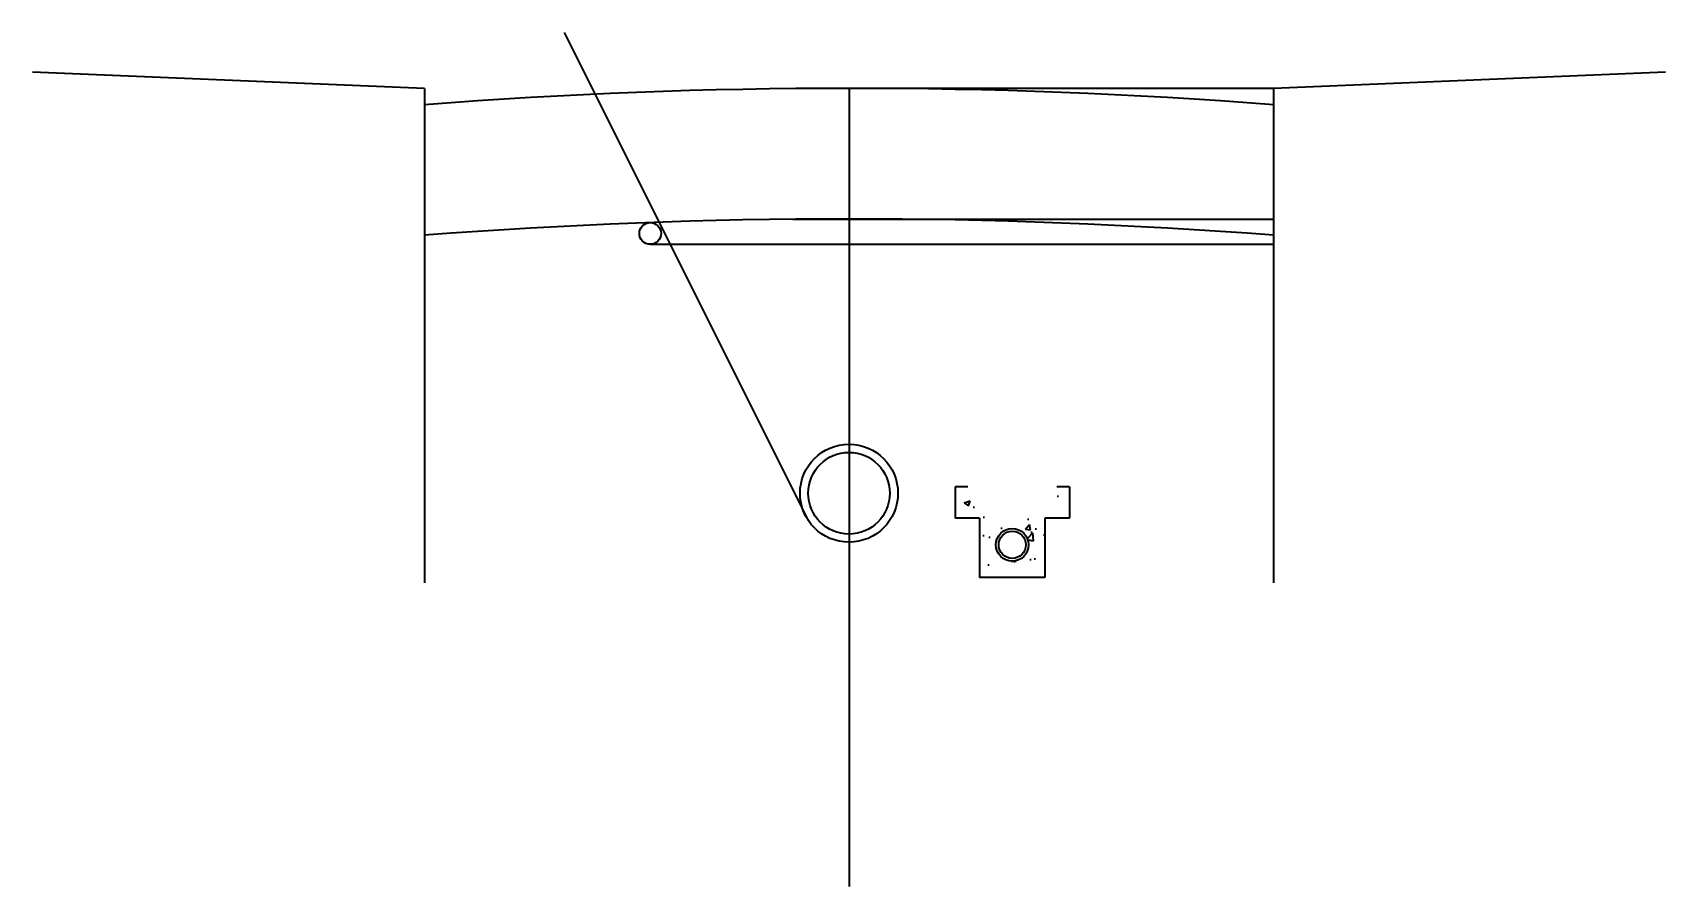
# Model space of a CAD drawing. Header units: feet. Extents: x 0 to 2707995, y 0 to 272549.
# Drawn here: x 2705981 to 2706031, y 270013.2 to 270039.4 of the extents above; entities that cross this region are included whole.
import ezdxf
from ezdxf import colors
from ezdxf.entities.mleader import LeaderData, LeaderLine
from ezdxf.math import Vec2, Vec3

# ---------------------------------------------------------------- set-up
doc = ezdxf.new("R2010")
doc.units = ezdxf.units.FT
doc.header["$LTSCALE"] = 20
for name, color, linetype in [('C-PR-WATER', 4, 'Continuous'), ('C-PR-WATER-TXT-#', 6, 'Continuous'), ('G-HATCH', 252, 'Continuous'), ('SECTION', 3, 'Continuous'), ('SECTION-UTILITIES', 2, 'Continuous')]:
    doc.layers.add(name, color=color, linetype=linetype)
doc.styles.get("Standard").update_dxf_attribs({"font": 'simplex.shx'})

msp = doc.modelspace()

# ---------------------------------------------------------------- hatches: boundary and pattern name
at = {"layer": 'G-HATCH'}
h = msp.add_hatch(dxfattribs=at)
h.set_pattern_fill('AR-CONC', color=256, scale=0.254007, angle=-0.0432)
h.set_pattern_definition([(49.957, (2706003.983, 270064.2888), (1.82177, -0.16077), [0.190505, -2.09556]), (354.957, (2706003.983, 270064.2888), (-0.351, 1.910885), [0.152404, -1.676445]), (100.408, (2706004.1348, 270064.2754), (1.47077, 1.750116), [0.161904, -1.78095]), (46.141, (2706003.9833, 270064.7968), (2.71055, -0.42247), [0.28576, -3.14334]), (96.5924, (2706004.2092, 270064.7616), (2.37597, 2.47254), [0.24286, -2.67142]), (351.141, (2706003.9833, 270064.7968), (2.37597, 2.47254), [0.2286, -2.51467]), (20.957, (2706004.2373, 270064.6696), (1.515414, -1.02382), [0.190505, -2.09556]), (325.957, (2706004.2373, 270064.6696), (0.619426, 1.841465), [0.152404, -1.676445]), (71.408, (2706004.3635, 270064.5843), (2.13484, 0.81764), [0.161904, -1.78095]), (37.4568, (2706003.98296, 270064.2888), (0.031524, 0.84555), [0, -1.656125, 0, -1.701846, 0, -1.682796]), (7.4568, (2706003.983, 270064.2888), (0.66897, 1.001329), [0, -0.970306, 0, -1.618024, 0, -0.641367]), (327.4568, (2706003.4165, 270064.28926), (1.355902, -0.058313), [0, -0.635017, 0, -1.981254, 0, -2.62897]), (317.4568, (2706003.1625, 270064.2894), (1.481524, 0.253157), [0, -0.825522, 0, -1.315756, 0, -1.86695])])
h.paths.add_polyline_path([(2706010.665, 270023.275, 1), (2706011.237, 270024.096, 1)], flags=16)
h.paths.add_polyline_path([(2706010.712, 270023.344, 1), (2706011.189, 270024.027, 1)], flags=0)
edge = h.paths.add_edge_path()
edge.add_arc((2706010.951, 270026.089), 1.5, 204.6537, 335.3463, ccw=False)
edge.add_line((2706009.587, 270025.463), (2706009.201, 270025.463))
edge.add_line((2706009.201, 270025.463), (2706009.201, 270024.505))
edge.add_line((2706009.201, 270024.505), (2706009.951, 270024.505))
edge.add_line((2706009.951, 270024.505), (2706009.951, 270022.685))
edge.add_line((2706009.951, 270022.685), (2706011.951, 270022.685))
edge.add_line((2706011.951, 270022.685), (2706011.951, 270024.505))
edge.add_line((2706011.951, 270024.505), (2706012.701, 270024.505))
edge.add_line((2706012.701, 270024.505), (2706012.701, 270025.463))
edge.add_line((2706012.701, 270025.463), (2706012.314, 270025.463))

# ---------------------------------------------------------------- linework, layer by layer
at = {"layer": 'C-PR-WATER'}
for points in [[(2706004.708, 270024.426), (2705997.237, 270039.368)], [(2706018.951, 270037.663), (2706005.951, 270037.663), (2706005.951, 270013.228)], [(2706004.233, 270033.654), (2706018.951, 270033.654)], [(2705999.863, 270032.887), (2706018.951, 270032.887)]]:
    msp.add_lwpolyline(points, dxfattribs=at)
msp.add_circle((2705999.863, 270033.22), 0.333, dxfattribs=at)
at = {"layer": 'SECTION'}
for points in [[(2705992.951, 270037.663), (2705980.951, 270038.163)], [(2706030.951, 270038.163), (2706018.951, 270037.663)], [(2705992.951, 270037.663), (2705992.951, 270022.518)], [(2706018.951, 270037.663), (2706018.951, 270022.518)]]:
    msp.add_lwpolyline(points, dxfattribs=at)
for centre in [(2706005.951, 269868.413), (2706005.951, 269864.413)]:
    msp.add_arc(centre, 169.25, 85.5948, 94.4052, dxfattribs=at)
at = {"layer": 'SECTION-UTILITIES'}
for points in [[(2706009.587, 270025.463), (2706009.201, 270025.463)], [(2706009.201, 270025.463), (2706009.201, 270024.505)], [(2706012.701, 270025.463), (2706012.314, 270025.463)], [(2706012.701, 270025.463), (2706012.701, 270024.505)], [(2706009.951, 270024.505), (2706009.201, 270024.505)], [(2706009.951, 270024.505), (2706009.951, 270022.685)], [(2706012.701, 270024.505), (2706011.951, 270024.505)], [(2706011.951, 270024.505), (2706011.951, 270022.685)], [(2706011.951, 270022.685), (2706009.951, 270022.685)]]:
    msp.add_lwpolyline(points, dxfattribs=at)
for centre, radius in [((2706005.951, 270025.266), 1.5), ((2706005.951, 270025.266), 1.25), ((2706010.951, 270023.686), 0.5), ((2706010.951, 270023.686), 0.416)]:
    msp.add_circle(centre, radius, dxfattribs=at)

# ---------------------------------------------------------------- leaders
at = {"layer": 'C-PR-WATER-TXT-#'}
ml = msp.add_multileader_mtext('Standard', dxfattribs=at)
ml.set_content('1  ', color=256)
ml.set_leader_properties(color=256)
ml.build(insert=Vec2(0, 0))
ml.multileader.update_dxf_attribs({"dogleg_length": 1.5, "arrow_head_size": 2})
ctx = ml.context
ctx.base_point, ctx.char_height, ctx.arrow_head_size, ctx.landing_gap_size, ctx.plane_origin, ctx.plane_x_axis, ctx.plane_y_axis = Vec3(2706151.378, 271643.876), 2, 2, 1.7, Vec3(2706169.425, 271665.226), Vec3(0.581418, 0.813605), Vec3(-0.813605, 0.581418)
ctx.text_align_type = 2
notes = []
notes.append((ctx, [(0, (0, 0, 0), (0, 0), (1, 0), 1, [])]))
ctx.mtext.insert, ctx.mtext.text_direction, ctx.mtext.rotation, ctx.mtext.width, ctx.mtext.alignment, ctx.mtext.line_spacing_factor, ctx.mtext.flow_direction = Vec3(2706151.83, 271646.228), Vec3(0.581418, 0.813605), 0.950325, 0.47619, 3, 0.75, 5
ml = msp.add_multileader_mtext('Standard', dxfattribs=at)
ml.set_content('1  ', color=256)
ml.set_leader_properties(color=256)
ml.build(insert=Vec2(0, 0))
ml.multileader.update_dxf_attribs({"dogleg_length": 1.5, "arrow_head_size": 2})
ctx = ml.context
ctx.base_point, ctx.char_height, ctx.arrow_head_size, ctx.landing_gap_size, ctx.plane_origin, ctx.plane_x_axis, ctx.plane_y_axis = Vec3(2706187.322, 271611.384), 2, 2, 1.7, Vec3(2706205.369, 271632.734), Vec3(0.581418, 0.813605), Vec3(-0.813605, 0.581418)
ctx.text_align_type = 2
notes.append((ctx, [(0, (0, 0, 0), (0, 0), (1, 0), 1, [])]))
ctx.mtext.insert, ctx.mtext.text_direction, ctx.mtext.rotation, ctx.mtext.width, ctx.mtext.alignment, ctx.mtext.line_spacing_factor, ctx.mtext.flow_direction = Vec3(2706187.774, 271613.736), Vec3(0.581418, 0.813605), 0.950325, 0.47619, 3, 0.75, 5
ml = msp.add_multileader_mtext('Standard', dxfattribs=at)
ml.set_content('1  ', color=256)
ml.set_leader_properties(color=256)
ml.build(insert=Vec2(0, 0))
ml.multileader.update_dxf_attribs({"dogleg_length": 1.5, "arrow_head_size": 2})
ctx = ml.context
ctx.base_point, ctx.char_height, ctx.arrow_head_size, ctx.landing_gap_size, ctx.plane_origin, ctx.plane_x_axis, ctx.plane_y_axis = Vec3(2706180.221, 271582.591), 2, 2, 1.7, Vec3(2706198.268, 271603.941), Vec3(0.581418, 0.813605), Vec3(-0.813605, 0.581418)
ctx.text_align_type = 2
notes.append((ctx, [(0, (0, 0, 0), (0, 0), (1, 0), 1, [])]))
ctx.mtext.insert, ctx.mtext.text_direction, ctx.mtext.rotation, ctx.mtext.width, ctx.mtext.alignment, ctx.mtext.line_spacing_factor, ctx.mtext.flow_direction = Vec3(2706180.673, 271584.943), Vec3(0.581418, 0.813605), 0.950325, 0.47619, 3, 0.75, 5
ml = msp.add_multileader_mtext('Standard', dxfattribs=at)
ml.set_content('2  ', color=256)
ml.set_leader_properties(color=256)
ml.build(insert=Vec2(0, 0))
ml.multileader.update_dxf_attribs({"dogleg_length": 1.5, "arrow_head_size": 2})
ctx = ml.context
ctx.base_point, ctx.char_height, ctx.arrow_head_size, ctx.landing_gap_size, ctx.plane_origin, ctx.plane_x_axis, ctx.plane_y_axis = Vec3(2706191.259, 271576.332), 2, 2, 1.7, Vec3(2706209.373, 271597.89), Vec3(0.583209, 0.812322), Vec3(-0.812322, 0.583209)
ctx.text_align_type = 2
notes.append((ctx, [(0, (0, 0, 0), (0, 0), (1, 0), 1, [])]))
ctx.mtext.insert, ctx.mtext.text_direction, ctx.mtext.rotation, ctx.mtext.width, ctx.mtext.alignment, ctx.mtext.line_spacing_factor, ctx.mtext.flow_direction = Vec3(2706192.216, 271579.379), Vec3(0.583209, 0.812322), 0.948122, 0.47619, 3, 0.75, 5
ml = msp.add_multileader_mtext('Standard', dxfattribs=at)
ml.set_content('2  ', color=256)
ml.set_leader_properties(color=256)
ml.build(insert=Vec2(0, 0))
ml.multileader.update_dxf_attribs({"dogleg_length": 1.5, "arrow_head_size": 2})
ctx = ml.context
ctx.base_point, ctx.char_height, ctx.arrow_head_size, ctx.landing_gap_size, ctx.plane_origin, ctx.plane_x_axis, ctx.plane_y_axis = Vec3(2706023.345, 271477.311), 2, 2, 1.7, Vec3(2706041.459, 271498.869), Vec3(0.583209, 0.812322), Vec3(-0.812322, 0.583209)
ctx.text_align_type = 2
notes.append((ctx, [(0, (0, 0, 0), (0, 0), (1, 0), 1, [])]))
ctx.mtext.insert, ctx.mtext.text_direction, ctx.mtext.rotation, ctx.mtext.width, ctx.mtext.alignment, ctx.mtext.line_spacing_factor, ctx.mtext.flow_direction = Vec3(2706024.301, 271480.359), Vec3(0.583209, 0.812322), 0.948122, 0.47619, 3, 0.75, 5
ml = msp.add_multileader_mtext('Standard', dxfattribs=at)
ml.set_content('1  ', color=256)
ml.set_leader_properties(color=256)
ml.build(insert=Vec2(0, 0))
ml.multileader.update_dxf_attribs({"dogleg_length": 1.5, "arrow_head_size": 2})
ctx = ml.context
ctx.base_point, ctx.char_height, ctx.arrow_head_size, ctx.landing_gap_size, ctx.plane_origin, ctx.plane_x_axis, ctx.plane_y_axis = Vec3(2706018.6, 271466.292), 2, 2, 1.7, Vec3(2706036.647, 271487.642), Vec3(0.581418, 0.813605), Vec3(-0.813605, 0.581418)
ctx.text_align_type = 2
notes.append((ctx, [(0, (0, 0, 0), (0, 0), (1, 0), 1, [])]))
ctx.mtext.insert, ctx.mtext.text_direction, ctx.mtext.rotation, ctx.mtext.width, ctx.mtext.alignment, ctx.mtext.line_spacing_factor, ctx.mtext.flow_direction = Vec3(2706019.052, 271468.644), Vec3(0.581418, 0.813605), 0.950325, 0.47619, 3, 0.75, 5
ml = msp.add_multileader_mtext('Standard', dxfattribs=at)
ml.set_content('1  ', color=256)
ml.set_leader_properties(color=256)
ml.build(insert=Vec2(0, 0))
ml.multileader.update_dxf_attribs({"dogleg_length": 1.5, "arrow_head_size": 2})
ctx = ml.context
ctx.base_point, ctx.char_height, ctx.arrow_head_size, ctx.landing_gap_size, ctx.plane_origin, ctx.plane_x_axis, ctx.plane_y_axis = Vec3(2706036.809, 271442.484), 2, 2, 1.7, Vec3(2706054.856, 271463.834), Vec3(0.581418, 0.813605), Vec3(-0.813605, 0.581418)
ctx.text_align_type = 2
notes.append((ctx, [(0, (0, 0, 0), (0, 0), (1, 0), 1, [])]))
ctx.mtext.insert, ctx.mtext.text_direction, ctx.mtext.rotation, ctx.mtext.width, ctx.mtext.alignment, ctx.mtext.line_spacing_factor, ctx.mtext.flow_direction = Vec3(2706037.261, 271444.836), Vec3(0.581418, 0.813605), 0.950325, 0.47619, 3, 0.75, 5
ml = msp.add_multileader_mtext('Standard', dxfattribs=at)
ml.set_content('1  ', color=256)
ml.set_leader_properties(color=256)
ml.build(insert=Vec2(0, 0))
ml.multileader.update_dxf_attribs({"dogleg_length": 1.5, "arrow_head_size": 2})
ctx = ml.context
ctx.base_point, ctx.char_height, ctx.arrow_head_size, ctx.landing_gap_size, ctx.plane_origin, ctx.plane_x_axis, ctx.plane_y_axis = Vec3(2706077.815, 271413.486), 2, 2, 1.7, Vec3(2706095.862, 271434.836), Vec3(0.581418, 0.813605), Vec3(-0.813605, 0.581418)
ctx.text_align_type = 2
notes.append((ctx, [(0, (0, 0, 0), (0, 0), (1, 0), 1, [])]))
ctx.mtext.insert, ctx.mtext.text_direction, ctx.mtext.rotation, ctx.mtext.width, ctx.mtext.alignment, ctx.mtext.line_spacing_factor, ctx.mtext.flow_direction = Vec3(2706078.266, 271415.838), Vec3(0.581418, 0.813605), 0.950325, 0.47619, 3, 0.75, 5
ml = msp.add_multileader_mtext('Standard', dxfattribs=at)
ml.set_content('2  ', color=256)
ml.set_leader_properties(color=256)
ml.build(insert=Vec2(0, 0))
ml.multileader.update_dxf_attribs({"dogleg_length": 1.5, "arrow_head_size": 2})
ctx = ml.context
ctx.base_point, ctx.char_height, ctx.arrow_head_size, ctx.landing_gap_size, ctx.plane_origin, ctx.plane_x_axis, ctx.plane_y_axis = Vec3(2706778.852, 271218.606), 2, 2, 1.7, Vec3(2706800.559, 271200.626), Vec3(0.820315, -0.571911), Vec3(0.571911, 0.820315)
ctx.text_align_type = 2
notes.append((ctx, [(0, (0, 0, 0), (0, 0), (1, 0), 1, [])]))
ctx.mtext.insert, ctx.mtext.text_direction, ctx.mtext.rotation, ctx.mtext.width, ctx.mtext.alignment, ctx.mtext.line_spacing_factor, ctx.mtext.flow_direction = Vec3(2706781.912, 271217.692), Vec3(0.820315, -0.571911), 5.674351, 0.47619, 3, 0.75, 5
ml = msp.add_multileader_mtext('Standard', dxfattribs=at)
ml.set_content('2  ', color=256)
ml.set_leader_properties(color=256)
ml.build(insert=Vec2(0, 0))
ml.multileader.update_dxf_attribs({"dogleg_length": 1.5, "arrow_head_size": 2})
ctx = ml.context
ctx.base_point, ctx.char_height, ctx.arrow_head_size, ctx.landing_gap_size, ctx.plane_origin, ctx.plane_x_axis, ctx.plane_y_axis = Vec3(2706523.213, 270900.86), 2, 2, 1.7, Vec3(2706527.253, 270928.482), Vec3(0.06572, 0.997838), Vec3(-0.997838, 0.06572)
ctx.text_align_type = 2
notes.append((ctx, [(0, (0, 0, 0), (0, 0), (1, 0), 1, [])]))
ctx.mtext.insert, ctx.mtext.text_direction, ctx.mtext.rotation, ctx.mtext.width, ctx.mtext.alignment, ctx.mtext.line_spacing_factor, ctx.mtext.flow_direction = Vec3(2706522.415, 270903.952), Vec3(0.06572, 0.997838), 1.505029, 0.47619, 3, 0.75, 5
ml = msp.add_multileader_mtext('Standard', dxfattribs=at)
ml.set_content('1  ', color=256)
ml.set_leader_properties(color=256)
ml.build(insert=Vec2(0, 0))
ml.multileader.update_dxf_attribs({"dogleg_length": 1.5, "arrow_head_size": 2})
ctx = ml.context
ctx.base_point, ctx.char_height, ctx.arrow_head_size, ctx.landing_gap_size, ctx.plane_origin, ctx.plane_x_axis, ctx.plane_y_axis = Vec3(2706531.725, 270901.571), 2, 2, 1.7, Vec3(2706537.912, 270928.833), Vec3(0.141433, 0.989948), Vec3(-0.989948, 0.141433)
ctx.text_align_type = 2
notes.append((ctx, [(0, (0, 0, 0), (0, 0), (1, 0), 1, [])]))
ctx.mtext.insert, ctx.mtext.text_direction, ctx.mtext.rotation, ctx.mtext.width, ctx.mtext.alignment, ctx.mtext.line_spacing_factor, ctx.mtext.flow_direction = Vec3(2706531.043, 270903.867), Vec3(0.141433, 0.989948), 1.428887, 0.47619, 3, 0.75, 5
ml = msp.add_multileader_mtext('Standard', dxfattribs=at)
ml.set_content('1  ', color=256)
ml.set_leader_properties(color=256)
ml.build(insert=Vec2(0, 0))
ml.multileader.update_dxf_attribs({"dogleg_length": 1.5, "arrow_head_size": 2})
ctx = ml.context
ctx.base_point, ctx.char_height, ctx.arrow_head_size, ctx.landing_gap_size, ctx.plane_origin, ctx.plane_x_axis, ctx.plane_y_axis = Vec3(2705999.024, 270857.468), 2, 2, 1.7, Vec3(2706020.583, 270839.671), Vec3(0.820315, -0.571911), Vec3(0.571911, 0.820315)
ctx.text_align_type = 2
notes.append((ctx, [(0, (0, 0, 0), (0, 0), (1, 0), 1, [])]))
ctx.mtext.insert, ctx.mtext.text_direction, ctx.mtext.rotation, ctx.mtext.width, ctx.mtext.alignment, ctx.mtext.line_spacing_factor, ctx.mtext.flow_direction = Vec3(2706001.381, 270857.044), Vec3(0.820315, -0.571911), 5.674351, 0.47619, 3, 0.75, 5
ml = msp.add_multileader_mtext('Standard', dxfattribs=at)
ml.set_content('1  ', color=256)
ml.set_leader_properties(color=256)
ml.build(insert=Vec2(0, 0))
ml.multileader.update_dxf_attribs({"dogleg_length": 1.5, "arrow_head_size": 2})
ctx = ml.context
ctx.base_point, ctx.char_height, ctx.arrow_head_size, ctx.landing_gap_size, ctx.plane_origin, ctx.plane_x_axis, ctx.plane_y_axis = Vec3(2706533.823, 270829.163), 2, 2, 1.7, Vec3(2706540.011, 270856.425), Vec3(0.141433, 0.989948), Vec3(-0.989948, 0.141433)
ctx.text_align_type = 2
notes.append((ctx, [(0, (0, 0, 0), (0, 0), (1, 0), 1, [])]))
ctx.mtext.insert, ctx.mtext.text_direction, ctx.mtext.rotation, ctx.mtext.width, ctx.mtext.alignment, ctx.mtext.line_spacing_factor, ctx.mtext.flow_direction = Vec3(2706533.141, 270831.459), Vec3(0.141433, 0.989948), 1.428887, 0.47619, 3, 0.75, 5
ml = msp.add_multileader_mtext('Standard', dxfattribs=at)
ml.set_content('1  ', color=256)
ml.set_leader_properties(color=256)
ml.build(insert=Vec2(0, 0))
ml.multileader.update_dxf_attribs({"dogleg_length": 1.5, "arrow_head_size": 2})
ctx = ml.context
ctx.base_point, ctx.char_height, ctx.arrow_head_size, ctx.landing_gap_size, ctx.plane_origin, ctx.plane_x_axis, ctx.plane_y_axis = Vec3(2706040.108, 270828.339), 2, 2, 1.7, Vec3(2706061.667, 270810.542), Vec3(0.820315, -0.571911), Vec3(0.571911, 0.820315)
ctx.text_align_type = 2
notes.append((ctx, [(0, (0, 0, 0), (0, 0), (1, 0), 1, [])]))
ctx.mtext.insert, ctx.mtext.text_direction, ctx.mtext.rotation, ctx.mtext.width, ctx.mtext.alignment, ctx.mtext.line_spacing_factor, ctx.mtext.flow_direction = Vec3(2706042.465, 270827.915), Vec3(0.820315, -0.571911), 5.674351, 0.47619, 3, 0.75, 5
ml = msp.add_multileader_mtext('Standard', dxfattribs=at)
ml.set_content('1  ', color=256)
ml.set_leader_properties(color=256)
ml.build(insert=Vec2(0, 0))
ml.multileader.update_dxf_attribs({"dogleg_length": 1.5, "arrow_head_size": 2})
ctx = ml.context
ctx.base_point, ctx.char_height, ctx.arrow_head_size, ctx.landing_gap_size, ctx.plane_origin, ctx.plane_x_axis, ctx.plane_y_axis = Vec3(2706761.982, 270824.111), 2, 2, 1.7, Vec3(2706765.941, 270851.785), Vec3(0.060762, 0.998152), Vec3(-0.998152, 0.060762)
ctx.text_align_type = 2
notes.append((ctx, [(0, (0, 0, 0), (0, 0), (1, 0), 1, [])]))
ctx.mtext.insert, ctx.mtext.text_direction, ctx.mtext.rotation, ctx.mtext.width, ctx.mtext.alignment, ctx.mtext.line_spacing_factor, ctx.mtext.flow_direction = Vec3(2706761.116, 270826.344), Vec3(0.060762, 0.998152), 1.509997, 0.47619, 3, 0.75, 5
ml = msp.add_multileader_mtext('Standard', dxfattribs=at)
ml.set_content('1  ', color=256)
ml.set_leader_properties(color=256)
ml.build(insert=Vec2(0, 0))
ml.multileader.update_dxf_attribs({"dogleg_length": 1.5, "arrow_head_size": 2})
ctx = ml.context
ctx.base_point, ctx.char_height, ctx.arrow_head_size, ctx.landing_gap_size, ctx.plane_origin, ctx.plane_x_axis, ctx.plane_y_axis = Vec3(2705999.213, 270823.72), 2, 2, 1.7, Vec3(2706020.772, 270805.923), Vec3(0.820315, -0.571911), Vec3(0.571911, 0.820315)
ctx.text_align_type = 2
notes.append((ctx, [(0, (0, 0, 0), (0, 0), (1, 0), 1, [])]))
ctx.mtext.insert, ctx.mtext.text_direction, ctx.mtext.rotation, ctx.mtext.width, ctx.mtext.alignment, ctx.mtext.line_spacing_factor, ctx.mtext.flow_direction = Vec3(2706001.571, 270823.296), Vec3(0.820315, -0.571911), 5.674351, 0.47619, 3, 0.75, 5
ml = msp.add_multileader_mtext('Standard', dxfattribs=at)
ml.set_content('3  ', color=256)
ml.set_leader_properties(color=256)
ml.build(insert=Vec2(0, 0))
ml.multileader.update_dxf_attribs({"dogleg_length": 1.5, "arrow_head_size": 2})
ctx = ml.context
ctx.base_point, ctx.char_height, ctx.arrow_head_size, ctx.landing_gap_size, ctx.plane_origin, ctx.plane_x_axis, ctx.plane_y_axis = Vec3(2706509.982, 270809.343), 2, 2, 1.7, Vec3(2706516.216, 270836.973), Vec3(0.141433, 0.989948), Vec3(-0.989948, 0.141433)
ctx.text_align_type = 2
notes.append((ctx, [(0, (0, 0, 0), (0, 0), (1, 0), 1, [])]))
ctx.mtext.insert, ctx.mtext.text_direction, ctx.mtext.rotation, ctx.mtext.width, ctx.mtext.alignment, ctx.mtext.line_spacing_factor, ctx.mtext.flow_direction = Vec3(2706509.422, 270812.487), Vec3(0.141433, 0.989948), 1.428887, 0.47619, 3, 0.75, 5
ml = msp.add_multileader_mtext('Standard', dxfattribs=at)
ml.set_content('1  ', color=256)
ml.set_leader_properties(color=256)
ml.build(insert=Vec2(0, 0))
ml.multileader.update_dxf_attribs({"dogleg_length": 1.5, "arrow_head_size": 2})
ctx = ml.context
ctx.base_point, ctx.char_height, ctx.arrow_head_size, ctx.landing_gap_size, ctx.plane_origin, ctx.plane_x_axis, ctx.plane_y_axis = Vec3(2706731.113, 270761.473), 2, 2, 1.7, Vec3(2706735.372, 270789.14), Vec3(0.130408, 0.99146), Vec3(-0.99146, 0.130408)
ctx.text_align_type = 2
notes.append((ctx, [(0, (0, 0, 0), (0, 0), (1, 0), 1, [])]))
ctx.mtext.insert, ctx.mtext.text_direction, ctx.mtext.rotation, ctx.mtext.width, ctx.mtext.alignment, ctx.mtext.line_spacing_factor, ctx.mtext.flow_direction = Vec3(2706730.405, 270763.761), Vec3(0.130408, 0.99146), 1.440016, 0.47619, 3, 0.75, 5
ml = msp.add_multileader_mtext('Standard', dxfattribs=at)
ml.set_content('1  ', color=256)
ml.set_leader_properties(color=256)
ml.build(insert=Vec2(0, 0))
ml.multileader.update_dxf_attribs({"dogleg_length": 1.5, "arrow_head_size": 2})
ctx = ml.context
ctx.base_point, ctx.char_height, ctx.arrow_head_size, ctx.landing_gap_size, ctx.plane_origin, ctx.plane_x_axis, ctx.plane_y_axis = Vec3(2706749.517, 270757.745), 2, 2, 1.7, Vec3(2706753.475, 270785.419), Vec3(0.060762, 0.998152), Vec3(-0.998152, 0.060762)
ctx.text_align_type = 2
notes.append((ctx, [(0, (0, 0, 0), (0, 0), (1, 0), 1, [])]))
ctx.mtext.insert, ctx.mtext.text_direction, ctx.mtext.rotation, ctx.mtext.width, ctx.mtext.alignment, ctx.mtext.line_spacing_factor, ctx.mtext.flow_direction = Vec3(2706748.651, 270759.978), Vec3(0.060762, 0.998152), 1.509997, 0.47619, 3, 0.75, 5
ml = msp.add_multileader_mtext('Standard', dxfattribs=at)
ml.set_content('1  ', color=256)
ml.set_leader_properties(color=256)
ml.build(insert=Vec2(0, 0))
ml.multileader.update_dxf_attribs({"dogleg_length": 1.5, "arrow_head_size": 2})
ctx = ml.context
ctx.base_point, ctx.char_height, ctx.arrow_head_size, ctx.landing_gap_size, ctx.plane_origin, ctx.plane_x_axis, ctx.plane_y_axis = Vec3(2706523.431, 270752.823), 2, 2, 1.7, Vec3(2706529.619, 270780.086), Vec3(0.141433, 0.989948), Vec3(-0.989948, 0.141433)
ctx.text_align_type = 2
notes.append((ctx, [(0, (0, 0, 0), (0, 0), (1, 0), 1, [])]))
ctx.mtext.insert, ctx.mtext.text_direction, ctx.mtext.rotation, ctx.mtext.width, ctx.mtext.alignment, ctx.mtext.line_spacing_factor, ctx.mtext.flow_direction = Vec3(2706522.749, 270755.119), Vec3(0.141433, 0.989948), 1.428887, 0.47619, 3, 0.75, 5
ml = msp.add_multileader_mtext('Standard', dxfattribs=at)
ml.set_content('2  ', color=256)
ml.set_leader_properties(color=256)
ml.build(insert=Vec2(0, 0))
ml.multileader.update_dxf_attribs({"dogleg_length": 1.5, "arrow_head_size": 2})
ctx = ml.context
ctx.base_point, ctx.char_height, ctx.arrow_head_size, ctx.landing_gap_size, ctx.plane_origin, ctx.plane_x_axis, ctx.plane_y_axis = Vec3(2706724.224, 270731.251), 2, 2, 1.7, Vec3(2706731.7, 270757.624), Vec3(0.130408, 0.99146), Vec3(-0.99146, 0.130408)
ctx.text_align_type = 2
notes.append((ctx, [(0, (0, 0, 0), (0, 0), (1, 0), 1, [])]))
ctx.mtext.insert, ctx.mtext.text_direction, ctx.mtext.rotation, ctx.mtext.width, ctx.mtext.alignment, ctx.mtext.line_spacing_factor, ctx.mtext.flow_direction = Vec3(2706723.628, 270734.389), Vec3(0.130408, 0.99146), 1.440016, 0.47619, 3, 0.75, 5
ml = msp.add_multileader_mtext('Standard', dxfattribs=at)
ml.set_content('1  ', color=256)
ml.set_leader_properties(color=256)
ml.build(insert=Vec2(0, 0))
ml.multileader.update_dxf_attribs({"dogleg_length": 1.5, "arrow_head_size": 2})
ctx = ml.context
ctx.base_point, ctx.char_height, ctx.arrow_head_size, ctx.landing_gap_size, ctx.plane_origin, ctx.plane_x_axis, ctx.plane_y_axis = Vec3(2706748.252, 270700.92), 2, 2, 1.7, Vec3(2706752.51, 270728.588), Vec3(0.130408, 0.99146), Vec3(-0.99146, 0.130408)
ctx.text_align_type = 2
notes.append((ctx, [(0, (0, 0, 0), (0, 0), (1, 0), 1, [])]))
ctx.mtext.insert, ctx.mtext.text_direction, ctx.mtext.rotation, ctx.mtext.width, ctx.mtext.alignment, ctx.mtext.line_spacing_factor, ctx.mtext.flow_direction = Vec3(2706747.544, 270703.208), Vec3(0.130408, 0.99146), 1.440016, 0.47619, 3, 0.75, 5
ml = msp.add_multileader_mtext('Standard', dxfattribs=at)
ml.set_content('2  ', color=256)
ml.set_leader_properties(color=256)
ml.build(insert=Vec2(0, 0))
ml.multileader.update_dxf_attribs({"dogleg_length": 1.5, "arrow_head_size": 2})
ctx = ml.context
ctx.base_point, ctx.char_height, ctx.arrow_head_size, ctx.landing_gap_size, ctx.plane_origin, ctx.plane_x_axis, ctx.plane_y_axis = Vec3(2706418.175, 270585.593), 2, 2, 1.7, Vec3(2706439.859, 270567.646), Vec3(0.820315, -0.571911), Vec3(0.571911, 0.820315)
ctx.text_align_type = 2
notes.append((ctx, [(0, (0, 0, 0), (0, 0), (1, 0), 1, [])]))
ctx.mtext.insert, ctx.mtext.text_direction, ctx.mtext.rotation, ctx.mtext.width, ctx.mtext.alignment, ctx.mtext.line_spacing_factor, ctx.mtext.flow_direction = Vec3(2706421.235, 270584.679), Vec3(0.820315, -0.571911), 5.674351, 0.47619, 3, 0.75, 5
ml = msp.add_multileader_mtext('Standard', dxfattribs=at)
ml.set_content('1  ', color=256)
ml.set_leader_properties(color=256)
ml.build(insert=Vec2(0, 0))
ml.multileader.update_dxf_attribs({"dogleg_length": 1.5, "arrow_head_size": 2})
ctx = ml.context
ctx.base_point, ctx.char_height, ctx.arrow_head_size, ctx.landing_gap_size, ctx.plane_origin, ctx.plane_x_axis, ctx.plane_y_axis = Vec3(2706407.579, 270578.607), 2, 2, 1.7, Vec3(2706429.138, 270560.81), Vec3(0.820315, -0.571911), Vec3(0.571911, 0.820315)
ctx.text_align_type = 2
notes.append((ctx, [(0, (0, 0, 0), (0, 0), (1, 0), 1, [])]))
ctx.mtext.insert, ctx.mtext.text_direction, ctx.mtext.rotation, ctx.mtext.width, ctx.mtext.alignment, ctx.mtext.line_spacing_factor, ctx.mtext.flow_direction = Vec3(2706409.936, 270578.183), Vec3(0.820315, -0.571911), 5.674351, 0.47619, 3, 0.75, 5
ml = msp.add_multileader_mtext('Standard', dxfattribs=at)
ml.set_content('1  ', color=256)
ml.set_leader_properties(color=256)
ml.build(insert=Vec2(0, 0))
ml.multileader.update_dxf_attribs({"dogleg_length": 1.5, "arrow_head_size": 2})
ctx = ml.context
ctx.base_point, ctx.char_height, ctx.arrow_head_size, ctx.landing_gap_size, ctx.plane_origin, ctx.plane_x_axis, ctx.plane_y_axis = Vec3(2706689.366, 270261.062), 2, 2, 1.7, Vec3(2706695.952, 270287.976), Vec3(0.130408, 0.99146), Vec3(-0.99146, 0.130408)
ctx.text_align_type = 2
notes.append((ctx, [(0, (0, 0, 0), (0, 0), (1, 0), 1, [])]))
ctx.mtext.insert, ctx.mtext.text_direction, ctx.mtext.rotation, ctx.mtext.width, ctx.mtext.alignment, ctx.mtext.line_spacing_factor, ctx.mtext.flow_direction = Vec3(2706688.658, 270263.35), Vec3(0.130408, 0.99146), 1.440016, 0.47619, 3, 0.75, 5
ml = msp.add_multileader_mtext('Standard', dxfattribs=at)
ml.set_content('1  ', color=256)
ml.set_leader_properties(color=256)
ml.build(insert=Vec2(0, 0))
ml.multileader.update_dxf_attribs({"dogleg_length": 1.5, "arrow_head_size": 2})
ctx = ml.context
ctx.base_point, ctx.char_height, ctx.arrow_head_size, ctx.landing_gap_size, ctx.plane_origin, ctx.plane_x_axis, ctx.plane_y_axis = Vec3(2706687.053, 270248.339), 2, 2, 1.7, Vec3(2706693.604, 270275.337), Vec3(0.130408, 0.99146), Vec3(-0.99146, 0.130408)
ctx.text_align_type = 2
notes.append((ctx, [(0, (0, 0, 0), (0, 0), (1, 0), 1, [])]))
ctx.mtext.insert, ctx.mtext.text_direction, ctx.mtext.rotation, ctx.mtext.width, ctx.mtext.alignment, ctx.mtext.line_spacing_factor, ctx.mtext.flow_direction = Vec3(2706686.345, 270250.627), Vec3(0.130408, 0.99146), 1.440016, 0.47619, 3, 0.75, 5
ml = msp.add_multileader_mtext('Standard', dxfattribs=at)
ml.set_content('3  ', color=256)
ml.set_leader_properties(color=256)
ml.build(insert=Vec2(0, 0))
ml.multileader.update_dxf_attribs({"dogleg_length": 1.5, "arrow_head_size": 2})
ctx = ml.context
ctx.base_point, ctx.char_height, ctx.arrow_head_size, ctx.landing_gap_size, ctx.plane_origin, ctx.plane_x_axis, ctx.plane_y_axis = Vec3(2706679.393, 270244.25), 2, 2, 1.7, Vec3(2706685.553, 270267.318), Vec3(0.130408, 0.99146), Vec3(-0.99146, 0.130408)
ctx.text_align_type = 2
notes.append((ctx, [(0, (0, 0, 0), (0, 0), (1, 0), 1, [])]))
ctx.mtext.insert, ctx.mtext.text_direction, ctx.mtext.rotation, ctx.mtext.width, ctx.mtext.alignment, ctx.mtext.line_spacing_factor, ctx.mtext.flow_direction = Vec3(2706678.797, 270247.388), Vec3(0.130408, 0.99146), 1.440016, 0.47619, 3, 0.75, 5
ml = msp.add_multileader_mtext('Standard', dxfattribs=at)
ml.set_content('1  ', color=256)
ml.set_leader_properties(color=256)
ml.build(insert=Vec2(0, 0))
ml.multileader.update_dxf_attribs({"dogleg_length": 1.5, "arrow_head_size": 2})
ctx = ml.context
ctx.base_point, ctx.char_height, ctx.arrow_head_size, ctx.landing_gap_size, ctx.plane_origin, ctx.plane_x_axis, ctx.plane_y_axis = Vec3(2706682.1, 270216.276), 2, 2, 1.7, Vec3(2706686.142, 270243.873), Vec3(0.130408, 0.99146), Vec3(-0.99146, 0.130408)
ctx.text_align_type = 2
notes.append((ctx, [(0, (0, 0, 0), (0, 0), (1, 0), 1, [])]))
ctx.mtext.insert, ctx.mtext.text_direction, ctx.mtext.rotation, ctx.mtext.width, ctx.mtext.alignment, ctx.mtext.line_spacing_factor, ctx.mtext.flow_direction = Vec3(2706681.392, 270218.564), Vec3(0.130408, 0.99146), 1.440016, 0.47619, 3, 0.75, 5
ml = msp.add_multileader_mtext('Standard', dxfattribs=at)
ml.set_content('1  ', color=256)
ml.set_leader_properties(color=256)
ml.build(insert=Vec2(0, 0))
ml.multileader.update_dxf_attribs({"dogleg_length": 1.5, "arrow_head_size": 2})
ctx = ml.context
ctx.base_point, ctx.char_height, ctx.arrow_head_size, ctx.landing_gap_size, ctx.plane_origin, ctx.plane_x_axis, ctx.plane_y_axis = Vec3(2706680.306, 270203.581), 2, 2, 1.7, Vec3(2706684.423, 270231.31), Vec3(0.130408, 0.99146), Vec3(-0.99146, 0.130408)
ctx.text_align_type = 2
notes.append((ctx, [(0, (0, 0, 0), (0, 0), (1, 0), 1, [])]))
ctx.mtext.insert, ctx.mtext.text_direction, ctx.mtext.rotation, ctx.mtext.width, ctx.mtext.alignment, ctx.mtext.line_spacing_factor, ctx.mtext.flow_direction = Vec3(2706679.599, 270205.869), Vec3(0.130408, 0.99146), 1.440016, 0.47619, 3, 0.75, 5
for ctx, leaders in notes:
    for number, flags, end, landing, length, lines in leaders:
        leader = LeaderData()
        leader.index, (leader.has_last_leader_line, leader.has_dogleg_vector, leader.attachment_direction) = number, flags
        leader.last_leader_point, leader.dogleg_vector, leader.dogleg_length = Vec3(end), Vec3(landing), length
        for number, points, colour, breaks in lines:
            line = LeaderLine()
            line.index, line.vertices, line.color, line.breaks = number, Vec3.list(points), colors.encode_raw_color(colour), breaks
            leader.lines.append(line)
        ctx.leaders.append(leader)

doc.saveas('drawing.dxf')
